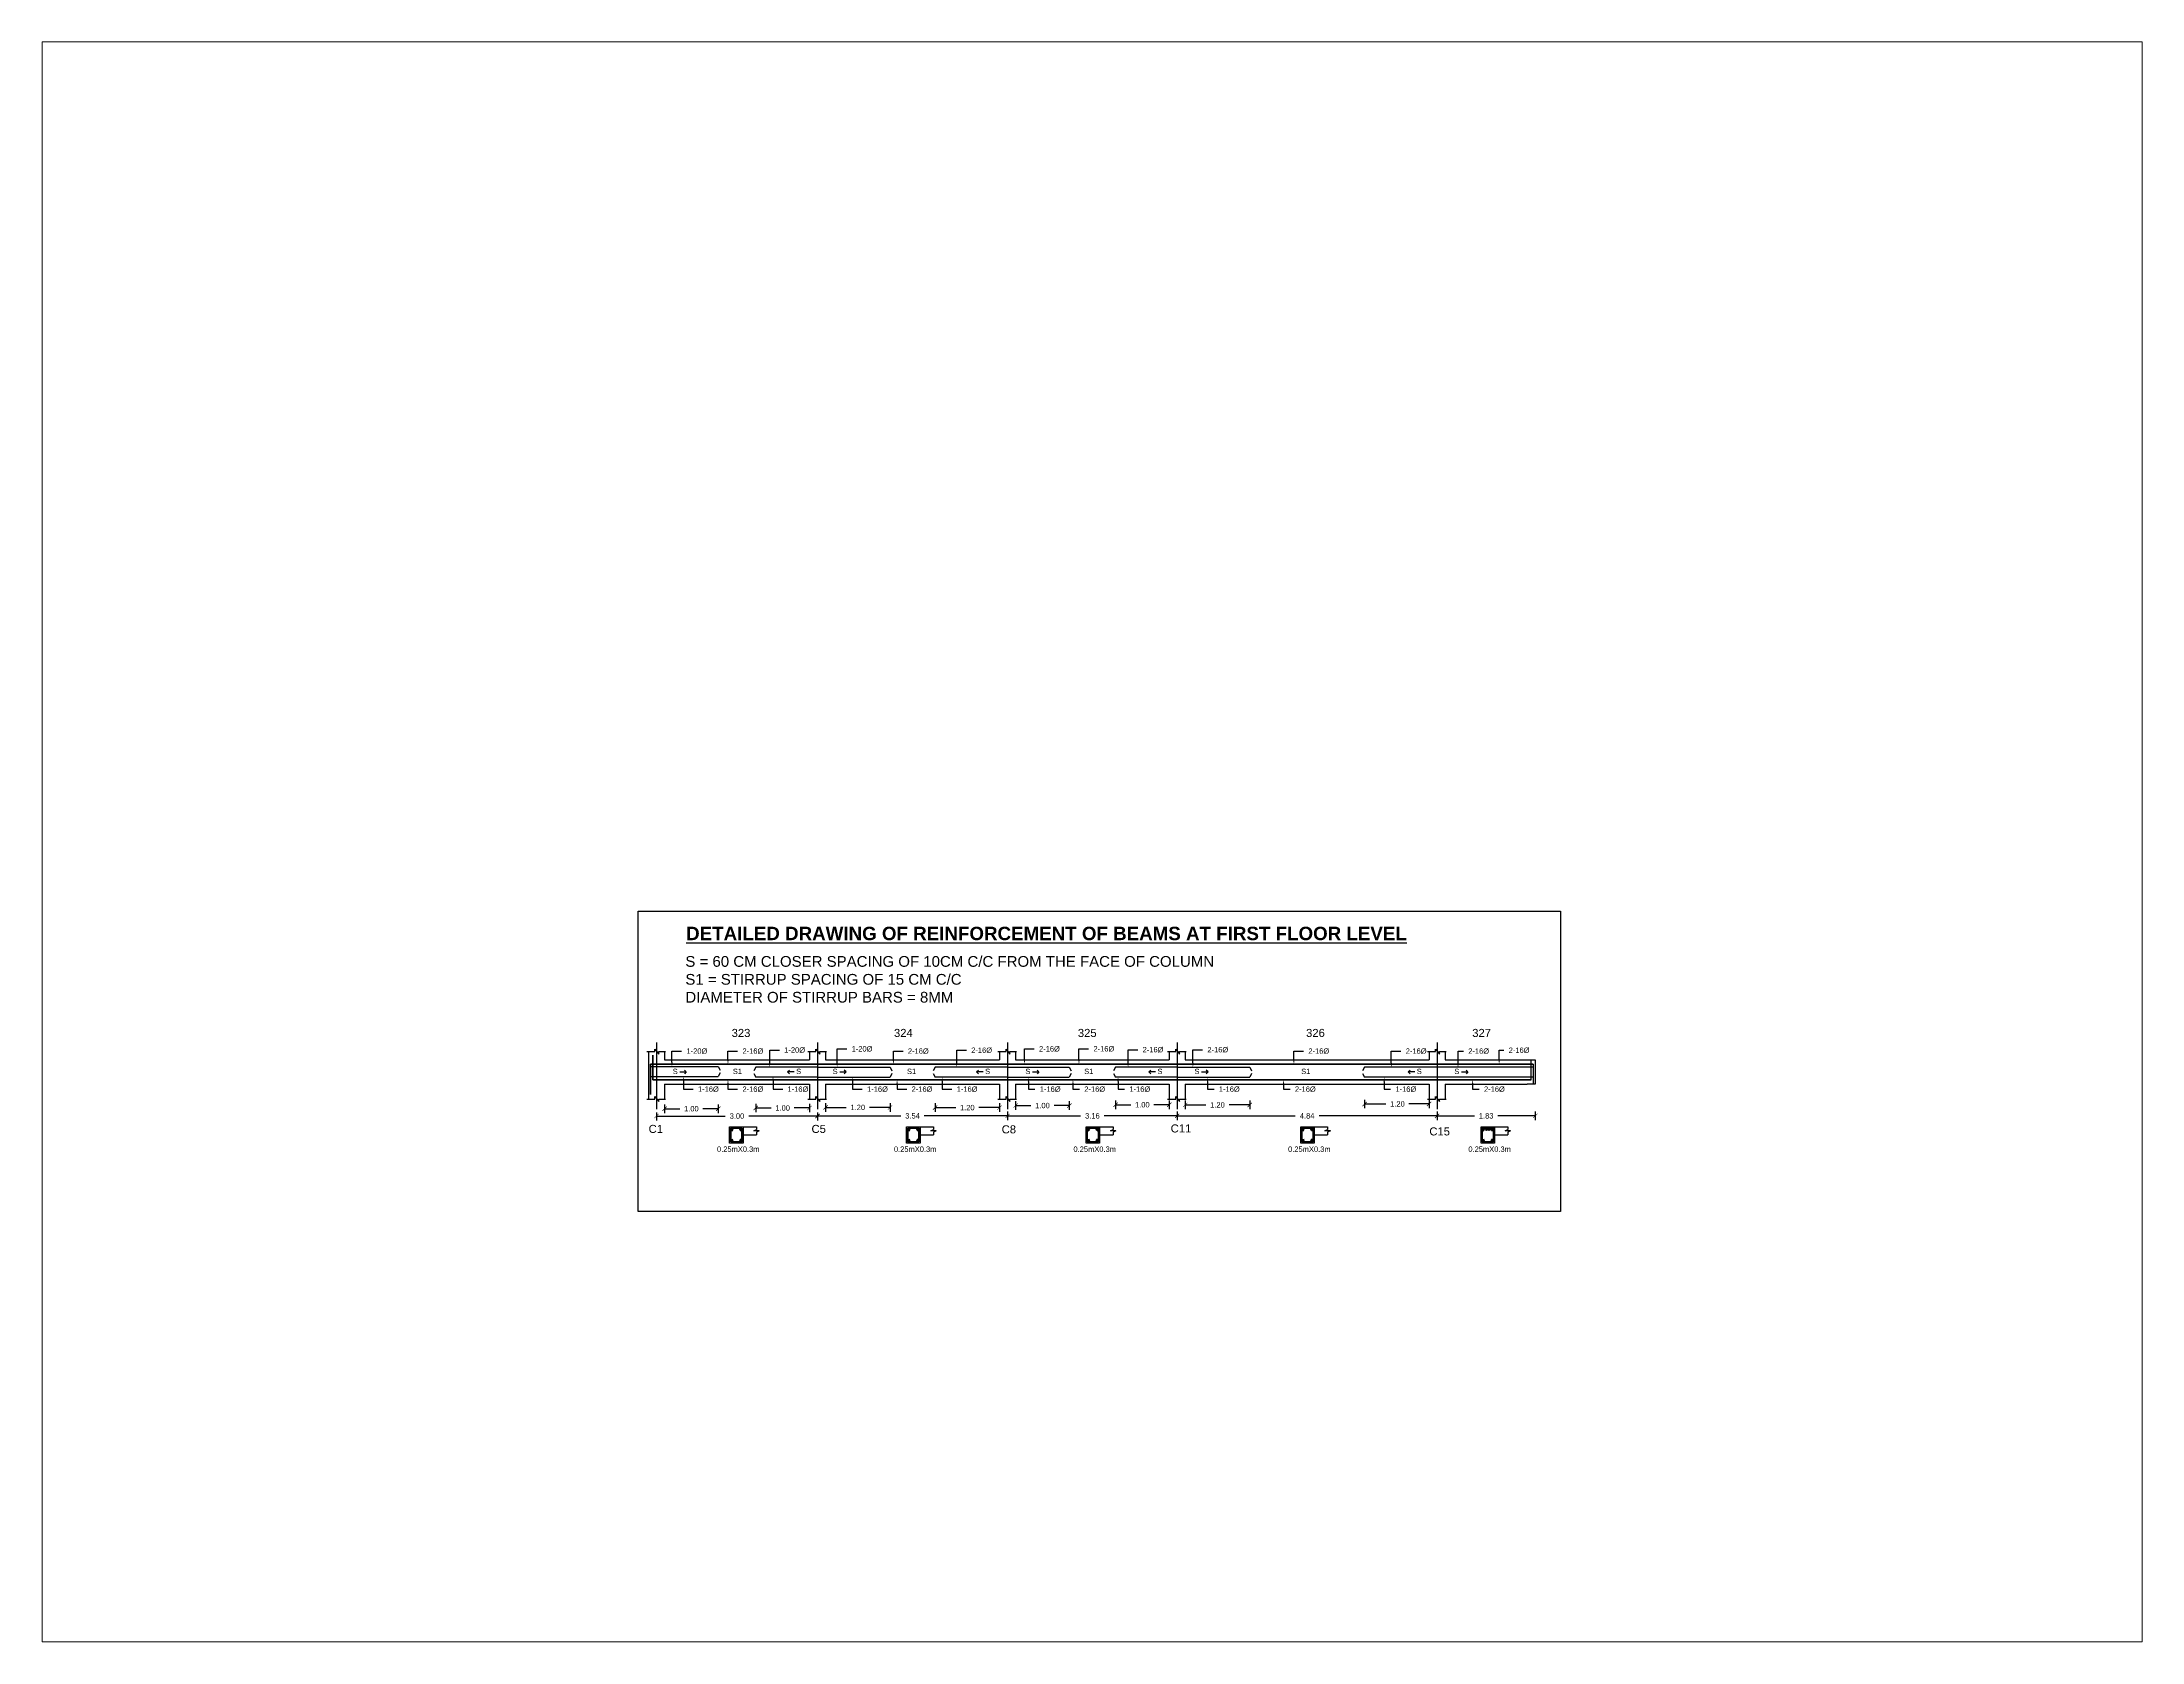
# Paper-space layout 'Layout1' of a CAD drawing. Header units: inches. Extents: x 1.05 to 9.45, y 0.8 to 7.2.
# The model-space entities are those that its viewports show. They can reach past a viewport. Long polylines and large blocks are cut down to what shows.
import ezdxf
from ezdxf import colors
from ezdxf.entities.mleader import LeaderData, LeaderLine
from ezdxf.math import Vec2, Vec3

# ---------------------------------------------------------------- set-up
doc = ezdxf.new("R2010")
doc.units = ezdxf.units.IN
doc.header["$MEASUREMENT"] = 0
doc.header["$PDMODE"] = 98
doc.linetypes.add('CENTERX2', pattern=[4, 2.5, -0.5, 0.5, -0.5])
doc.layers.add('bars', color=2, linetype='Continuous')
doc.layers.add('concrete cover', color=200, linetype='Continuous')
doc.styles.get("Standard").update_dxf_attribs({"font": 'arial.ttf'})
doc.dimstyles.get("Standard").update_dxf_attribs({"dimtxt": 0.18, "dimasz": 0.18, "dimexe": 0.18, "dimexo": 0.0625, "dimgap": 0.09, "dimtad": 0, "dimtih": 1, "dimtoh": 1, "dimdec": 4, "dimzin": 0, "dimdsep": 46, "dimtxsty": 'Standard', "dimcen": 0.09, "dimadec": 0, "dimazin": 0, "dimtfac": 1, "dimtdec": 4, "dimtofl": 0, "dimtmove": 0, "dimatfit": 3, "dimfxl": 1, "dimtolj": 1, "dimtzin": 0, "dimarcsym": 0})

# ---------------------------------------------------------------- blocks, each defined once
blk = doc.blocks.new('_ArchTick')
at = {"color": 0, "lineweight": 9, "const_width": 0.15}
blk.add_lwpolyline([(-0.5, -0.5), (0.5, 0.5)], dxfattribs=at)
blk = doc.blocks.new('*D27')
at = {"color": 0, "lineweight": -2, "transparency": 16777216}
for p, q in [((2.461, 8.666), (2.461, 8.523)), ((5.461, 8.666), (5.461, 8.523)), ((2.461, 8.603), (3.741, 8.603)), ((5.461, 8.603), (4.18, 8.603))]:
    blk.add_line(p, q, dxfattribs=at)
at = {"layer": 'Defpoints', "color": 0, "transparency": 16777216}
for p in [(2.461, 8.729), (5.461, 8.729), (5.461, 8.603)]:
    blk.add_point(p, dxfattribs=at)
at = {"color": 0, "lineweight": -2, "transparency": 16777216, "xscale": 0.08, "yscale": 0.08, "zscale": 0.08, "rotation": 180}
blk.add_blockref('_ArchTick', (2.461, 8.603), dxfattribs=at)
at = {"color": 0, "lineweight": -2, "transparency": 16777216, "xscale": 0.08, "yscale": 0.08, "zscale": 0.08}
blk.add_blockref('_ArchTick', (5.461, 8.603), dxfattribs=at)
at = {"color": 0, "transparency": 16777216, "insert": (3.961, 8.603), "char_height": 0.1, "attachment_point": 5}
blk.add_mtext('\\A1;3.00', dxfattribs=at)
blk = doc.blocks.new('*D28')
at = {"color": 0, "lineweight": -2, "transparency": 16777216}
for p, q in [((5.461, 8.666), (5.461, 8.526)), ((5.461, 8.606), (7.011, 8.606)), ((9.001, 8.606), (7.45, 8.606)), ((9.001, 8.666), (9.001, 8.526))]:
    blk.add_line(p, q, dxfattribs=at)
at = {"layer": 'Defpoints', "color": 0, "transparency": 16777216}
for p in [(5.461, 8.729), (5.461, 8.606), (9.001, 8.729)]:
    blk.add_point(p, dxfattribs=at)
at = {"color": 0, "lineweight": -2, "transparency": 16777216, "xscale": 0.08, "yscale": 0.08, "zscale": 0.08, "rotation": 180}
blk.add_blockref('_ArchTick', (5.461, 8.606), dxfattribs=at)
at = {"color": 0, "lineweight": -2, "transparency": 16777216, "xscale": 0.08, "yscale": 0.08, "zscale": 0.08}
blk.add_blockref('_ArchTick', (9.001, 8.606), dxfattribs=at)
at = {"color": 0, "transparency": 16777216, "insert": (7.231, 8.606), "char_height": 0.1, "attachment_point": 5}
blk.add_mtext('\\A1;3.54', dxfattribs=at)
blk = doc.blocks.new('*D29')
at = {"color": 0, "lineweight": -2, "transparency": 16777216}
for p, q in [((12.161, 8.666), (12.161, 8.526)), ((12.161, 8.606), (14.359, 8.606)), ((17.001, 8.606), (14.802, 8.606)), ((17.001, 8.666), (17.001, 8.526))]:
    blk.add_line(p, q, dxfattribs=at)
at = {"layer": 'Defpoints', "color": 0, "transparency": 16777216}
for p in [(12.161, 8.729), (17.001, 8.729), (17.001, 8.606)]:
    blk.add_point(p, dxfattribs=at)
at = {"color": 0, "lineweight": -2, "transparency": 16777216, "xscale": 0.08, "yscale": 0.08, "zscale": 0.08, "rotation": 180}
blk.add_blockref('_ArchTick', (12.161, 8.606), dxfattribs=at)
at = {"color": 0, "lineweight": -2, "transparency": 16777216, "xscale": 0.08, "yscale": 0.08, "zscale": 0.08}
blk.add_blockref('_ArchTick', (17.001, 8.606), dxfattribs=at)
at = {"color": 0, "transparency": 16777216, "insert": (14.581, 8.606), "char_height": 0.1, "attachment_point": 5}
blk.add_mtext('\\A1;4.84', dxfattribs=at)
blk = doc.blocks.new('*D30')
at = {"color": 0, "lineweight": -2, "transparency": 16777216}
for p, q in [((2.611, 8.819), (2.611, 8.659)), ((2.611, 8.739), (2.896, 8.739)), ((3.611, 8.739), (3.326, 8.739)), ((3.611, 8.819), (3.611, 8.659))]:
    blk.add_line(p, q, dxfattribs=at)
at = {"layer": 'Defpoints', "color": 0, "transparency": 16777216}
for p in [(3.611, 9.526), (2.611, 9.198), (3.611, 8.739)]:
    blk.add_point(p, dxfattribs=at)
at = {"color": 0, "lineweight": -2, "transparency": 16777216, "xscale": 0.08, "yscale": 0.08, "zscale": 0.08, "rotation": 180}
blk.add_blockref('_ArchTick', (2.611, 8.739), dxfattribs=at)
at = {"color": 0, "lineweight": -2, "transparency": 16777216, "xscale": 0.08, "yscale": 0.08, "zscale": 0.08}
blk.add_blockref('_ArchTick', (3.611, 8.739), dxfattribs=at)
at = {"color": 0, "transparency": 16777216, "insert": (3.111, 8.739), "char_height": 0.1, "attachment_point": 5}
blk.add_mtext('\\A1;1.00', dxfattribs=at)
blk = doc.blocks.new('*D31')
at = {"color": 0, "lineweight": -2, "transparency": 16777216}
for p, q in [((4.311, 8.833), (4.311, 8.673)), ((4.311, 8.753), (4.596, 8.753)), ((5.311, 8.753), (5.026, 8.753)), ((5.311, 8.833), (5.311, 8.673))]:
    blk.add_line(p, q, dxfattribs=at)
at = {"layer": 'Defpoints', "color": 0, "transparency": 16777216}
for p in [(4.311, 9.512), (5.311, 9.198), (5.311, 8.753)]:
    blk.add_point(p, dxfattribs=at)
at = {"color": 0, "lineweight": -2, "transparency": 16777216, "xscale": 0.08, "yscale": 0.08, "zscale": 0.08, "rotation": 180}
blk.add_blockref('_ArchTick', (4.311, 8.753), dxfattribs=at)
at = {"color": 0, "lineweight": -2, "transparency": 16777216, "xscale": 0.08, "yscale": 0.08, "zscale": 0.08}
blk.add_blockref('_ArchTick', (5.311, 8.753), dxfattribs=at)
at = {"color": 0, "transparency": 16777216, "insert": (4.811, 8.753), "char_height": 0.1, "attachment_point": 5}
blk.add_mtext('\\A1;1.00', dxfattribs=at)
blk = doc.blocks.new('*D32')
at = {"color": 0, "lineweight": -2, "transparency": 16777216}
for p, q in [((5.611, 8.843), (5.611, 8.683)), ((5.611, 8.763), (5.996, 8.763)), ((6.811, 8.763), (6.426, 8.763)), ((6.811, 8.843), (6.811, 8.683))]:
    blk.add_line(p, q, dxfattribs=at)
at = {"layer": 'Defpoints', "color": 0, "transparency": 16777216}
for p in [(6.811, 9.512), (5.611, 9.198), (6.811, 8.763)]:
    blk.add_point(p, dxfattribs=at)
at = {"color": 0, "lineweight": -2, "transparency": 16777216, "xscale": 0.08, "yscale": 0.08, "zscale": 0.08, "rotation": 180}
blk.add_blockref('_ArchTick', (5.611, 8.763), dxfattribs=at)
at = {"color": 0, "lineweight": -2, "transparency": 16777216, "xscale": 0.08, "yscale": 0.08, "zscale": 0.08}
blk.add_blockref('_ArchTick', (6.811, 8.763), dxfattribs=at)
at = {"color": 0, "transparency": 16777216, "insert": (6.211, 8.763), "char_height": 0.1, "attachment_point": 5}
blk.add_mtext('\\A1;1.20', dxfattribs=at)
blk = doc.blocks.new('*D33')
at = {"color": 0, "lineweight": -2, "transparency": 16777216}
for p, q in [((7.651, 8.84), (7.651, 8.68)), ((7.651, 8.76), (8.035, 8.76)), ((8.851, 8.76), (8.465, 8.76)), ((8.851, 8.84), (8.851, 8.68))]:
    blk.add_line(p, q, dxfattribs=at)
at = {"layer": 'Defpoints', "color": 0, "transparency": 16777216}
for p in [(7.651, 9.512), (8.851, 9.198), (8.851, 8.76)]:
    blk.add_point(p, dxfattribs=at)
at = {"color": 0, "lineweight": -2, "transparency": 16777216, "xscale": 0.08, "yscale": 0.08, "zscale": 0.08, "rotation": 180}
blk.add_blockref('_ArchTick', (7.651, 8.76), dxfattribs=at)
at = {"color": 0, "lineweight": -2, "transparency": 16777216, "xscale": 0.08, "yscale": 0.08, "zscale": 0.08}
blk.add_blockref('_ArchTick', (8.851, 8.76), dxfattribs=at)
at = {"color": 0, "transparency": 16777216, "insert": (8.25, 8.76), "char_height": 0.1, "attachment_point": 5}
blk.add_mtext('\\A1;1.20', dxfattribs=at)
blk = doc.blocks.new('*D34')
at = {"color": 0, "lineweight": -2, "transparency": 16777216}
for p, q in [((9.151, 8.878), (9.151, 8.718)), ((9.151, 8.798), (9.436, 8.798)), ((10.151, 8.798), (9.866, 8.798)), ((10.151, 8.878), (10.151, 8.718))]:
    blk.add_line(p, q, dxfattribs=at)
at = {"layer": 'Defpoints', "color": 0, "transparency": 16777216}
for p in [(10.151, 9.512), (9.151, 9.198), (10.151, 8.798)]:
    blk.add_point(p, dxfattribs=at)
at = {"color": 0, "lineweight": -2, "transparency": 16777216, "xscale": 0.08, "yscale": 0.08, "zscale": 0.08, "rotation": 180}
blk.add_blockref('_ArchTick', (9.151, 8.798), dxfattribs=at)
at = {"color": 0, "lineweight": -2, "transparency": 16777216, "xscale": 0.08, "yscale": 0.08, "zscale": 0.08}
blk.add_blockref('_ArchTick', (10.151, 8.798), dxfattribs=at)
at = {"color": 0, "transparency": 16777216, "insert": (9.651, 8.798), "char_height": 0.1, "attachment_point": 5}
blk.add_mtext('\\A1;1.00', dxfattribs=at)
blk = doc.blocks.new('*D35')
at = {"color": 0, "lineweight": -2, "transparency": 16777216}
for p, q in [((11.011, 8.893), (11.011, 8.733)), ((11.011, 8.813), (11.296, 8.813)), ((12.011, 8.813), (11.726, 8.813)), ((12.011, 8.893), (12.011, 8.733))]:
    blk.add_line(p, q, dxfattribs=at)
at = {"layer": 'Defpoints', "color": 0, "transparency": 16777216}
for p in [(11.011, 9.512), (12.011, 9.198), (12.011, 8.813)]:
    blk.add_point(p, dxfattribs=at)
at = {"color": 0, "lineweight": -2, "transparency": 16777216, "xscale": 0.08, "yscale": 0.08, "zscale": 0.08, "rotation": 180}
blk.add_blockref('_ArchTick', (11.011, 8.813), dxfattribs=at)
at = {"color": 0, "lineweight": -2, "transparency": 16777216, "xscale": 0.08, "yscale": 0.08, "zscale": 0.08}
blk.add_blockref('_ArchTick', (12.011, 8.813), dxfattribs=at)
at = {"color": 0, "transparency": 16777216, "insert": (11.511, 8.813), "char_height": 0.1, "attachment_point": 5}
blk.add_mtext('\\A1;1.00', dxfattribs=at)
blk = doc.blocks.new('*D36')
at = {"color": 0, "lineweight": -2, "transparency": 16777216}
for p, q in [((12.311, 8.89), (12.311, 8.73)), ((12.311, 8.81), (12.696, 8.81)), ((13.511, 8.81), (13.126, 8.81)), ((13.511, 8.89), (13.511, 8.73))]:
    blk.add_line(p, q, dxfattribs=at)
at = {"layer": 'Defpoints', "color": 0, "transparency": 16777216}
for p in [(13.511, 9.512), (12.311, 9.198), (13.511, 8.81)]:
    blk.add_point(p, dxfattribs=at)
at = {"color": 0, "lineweight": -2, "transparency": 16777216, "xscale": 0.08, "yscale": 0.08, "zscale": 0.08, "rotation": 180}
blk.add_blockref('_ArchTick', (12.311, 8.81), dxfattribs=at)
at = {"color": 0, "lineweight": -2, "transparency": 16777216, "xscale": 0.08, "yscale": 0.08, "zscale": 0.08}
blk.add_blockref('_ArchTick', (13.511, 8.81), dxfattribs=at)
at = {"color": 0, "transparency": 16777216, "insert": (12.911, 8.81), "char_height": 0.1, "attachment_point": 5}
blk.add_mtext('\\A1;1.20', dxfattribs=at)
blk = doc.blocks.new('*D37')
at = {"color": 0, "lineweight": -2, "transparency": 16777216}
for p, q in [((15.651, 8.908), (15.651, 8.748)), ((15.651, 8.828), (16.048, 8.828)), ((16.851, 8.828), (16.478, 8.828)), ((16.851, 8.908), (16.851, 8.748))]:
    blk.add_line(p, q, dxfattribs=at)
at = {"layer": 'Defpoints', "color": 0, "transparency": 16777216}
for p in [(15.651, 9.512), (16.851, 9.198), (16.851, 8.828)]:
    blk.add_point(p, dxfattribs=at)
at = {"color": 0, "lineweight": -2, "transparency": 16777216, "xscale": 0.08, "yscale": 0.08, "zscale": 0.08, "rotation": 180}
blk.add_blockref('_ArchTick', (15.651, 8.828), dxfattribs=at)
at = {"color": 0, "lineweight": -2, "transparency": 16777216, "xscale": 0.08, "yscale": 0.08, "zscale": 0.08}
blk.add_blockref('_ArchTick', (16.851, 8.828), dxfattribs=at)
at = {"color": 0, "transparency": 16777216, "insert": (16.263, 8.828), "char_height": 0.1, "attachment_point": 5}
blk.add_mtext('\\A1;1.20', dxfattribs=at)
blk = doc.blocks.new('*D38')
at = {"color": 0, "lineweight": -2, "transparency": 16777216}
for p, q in [((9.001, 8.686), (9.001, 8.526)), ((9.001, 8.606), (10.361, 8.606)), ((12.161, 8.606), (10.8, 8.606)), ((12.161, 8.686), (12.161, 8.526))]:
    blk.add_line(p, q, dxfattribs=at)
at = {"layer": 'Defpoints', "color": 0, "transparency": 16777216}
for p in [(9.001, 8.929), (12.161, 8.929), (12.161, 8.606)]:
    blk.add_point(p, dxfattribs=at)
at = {"color": 0, "lineweight": -2, "transparency": 16777216, "xscale": 0.08, "yscale": 0.08, "zscale": 0.08, "rotation": 180}
blk.add_blockref('_ArchTick', (9.001, 8.606), dxfattribs=at)
at = {"color": 0, "lineweight": -2, "transparency": 16777216, "xscale": 0.08, "yscale": 0.08, "zscale": 0.08}
blk.add_blockref('_ArchTick', (12.161, 8.606), dxfattribs=at)
at = {"color": 0, "transparency": 16777216, "insert": (10.581, 8.606), "char_height": 0.1, "attachment_point": 5}
blk.add_mtext('\\A1;3.16', dxfattribs=at)
blk = doc.blocks.new('rebar')
blk.add_hatch(color=2).paths.add_polyline_path([(-52.778, 97.879, 1), (-52.738, 97.879, 1)])
at = {"layer": 'bars', "lineweight": 40, "ltscale": 0.1}
blk.add_circle((-52.758, 97.879), 0.02, dxfattribs=at)
blk = doc.blocks.new('*D93')
at = {"color": 0, "lineweight": -2, "transparency": 16777216}
for p, q in [((17.001, 8.686), (17.001, 8.526)), ((17.001, 8.606), (17.7, 8.606)), ((18.831, 8.606), (18.131, 8.606)), ((18.831, 8.686), (18.831, 8.526))]:
    blk.add_line(p, q, dxfattribs=at)
at = {"layer": 'Defpoints', "color": 0, "transparency": 16777216}
for p in [(17.001, 9.278), (18.831, 9.198), (18.831, 8.606)]:
    blk.add_point(p, dxfattribs=at)
at = {"color": 0, "lineweight": -2, "transparency": 16777216, "xscale": 0.08, "yscale": 0.08, "zscale": 0.08, "rotation": 180}
blk.add_blockref('_ArchTick', (17.001, 8.606), dxfattribs=at)
at = {"color": 0, "lineweight": -2, "transparency": 16777216, "xscale": 0.08, "yscale": 0.08, "zscale": 0.08}
blk.add_blockref('_ArchTick', (18.831, 8.606), dxfattribs=at)
at = {"color": 0, "transparency": 16777216, "insert": (17.916, 8.606), "char_height": 0.1, "attachment_point": 5}
blk.add_mtext('\\A1;1.83', dxfattribs=at)

msp = doc.modelspace()

# ---------------------------------------------------------------- linework, layer by layer
at = {"color": 2}
for p, q in [((2.352, 9.526), (3.611, 9.526)), ((3.611, 9.526), (3.647, 9.457)), ((3.647, 9.409), (3.611, 9.34)), ((4.311, 9.512), (4.274, 9.444)), ((4.274, 9.395), (4.311, 9.327)), ((5.461, 9.512), (4.311, 9.512)), ((5.461, 9.512), (6.811, 9.512)), ((6.811, 9.512), (6.847, 9.444)), ((6.847, 9.395), (6.811, 9.327)), ((7.651, 9.512), (7.614, 9.444)), ((7.614, 9.395), (7.651, 9.327)), ((9.001, 9.512), (7.651, 9.512)), ((9.001, 9.512), (10.151, 9.512)), ((10.151, 9.512), (10.187, 9.444)), ((10.187, 9.395), (10.151, 9.327)), ((11.011, 9.512), (10.974, 9.444)), ((10.974, 9.395), (11.011, 9.327)), ((12.161, 9.512), (11.011, 9.512)), ((12.161, 9.512), (13.511, 9.512)), ((13.511, 9.512), (13.547, 9.444)), ((13.547, 9.395), (13.511, 9.327)), ((15.651, 9.512), (15.614, 9.444)), ((15.614, 9.395), (15.651, 9.327)), ((17.001, 9.512), (15.651, 9.512)), ((18.792, 9.512), (17.001, 9.512)), ((18.756, 9.278), (18.756, 9.648)), ((18.792, 9.568), (18.792, 9.198)), ((2.352, 9.34), (3.611, 9.34)), ((5.461, 9.327), (4.311, 9.327)), ((5.461, 9.327), (6.811, 9.327)), ((9.001, 9.327), (7.651, 9.327)), ((9.001, 9.327), (10.151, 9.327)), ((12.161, 9.327), (11.011, 9.327)), ((12.161, 9.327), (13.511, 9.327)), ((17.001, 9.327), (15.651, 9.327)), ((18.792, 9.327), (17.001, 9.327))]:
    msp.add_line(p, q, dxfattribs=at)
at = {"color": 6}
for p, q in [((2.611, 9.648), (3.461, 9.648)), ((3.461, 9.648), (5.311, 9.648)), ((5.611, 9.648), (8.851, 9.648)), ((9.151, 9.648), (11.051, 9.648)), ((10.911, 9.648), (12.011, 9.648)), ((12.311, 9.648), (13.411, 9.648)), ((13.411, 9.648), (16.851, 9.648)), ((17.151, 9.648), (18.681, 9.648)), ((2.611, 9.198), (3.461, 9.198)), ((3.461, 9.198), (5.311, 9.198)), ((5.611, 9.198), (8.851, 9.198)), ((9.151, 9.198), (11.051, 9.198)), ((10.911, 9.198), (12.011, 9.198)), ((12.311, 9.198), (13.411, 9.198)), ((13.411, 9.198), (16.851, 9.198)), ((17.151, 9.198), (18.681, 9.198))]:
    msp.add_line(p, q, dxfattribs=at)
for p, q in [((2.895, 9.424), (3.016, 9.424)), ((3.016, 9.424), (2.981, 9.459)), ((3.016, 9.424), (2.981, 9.389)), ((4.903, 9.424), (4.938, 9.459)), ((5.024, 9.424), (4.903, 9.424)), ((4.903, 9.424), (4.938, 9.389)), ((5.874, 9.424), (5.996, 9.424)), ((5.996, 9.424), (5.96, 9.459)), ((5.996, 9.424), (5.96, 9.389)), ((8.422, 9.424), (8.458, 9.459)), ((8.544, 9.424), (8.422, 9.424)), ((8.422, 9.424), (8.458, 9.389)), ((9.465, 9.424), (9.586, 9.424)), ((9.586, 9.424), (9.551, 9.459)), ((9.586, 9.424), (9.551, 9.389)), ((11.633, 9.424), (11.668, 9.459)), ((11.754, 9.424), (11.633, 9.424)), ((11.633, 9.424), (11.668, 9.389)), ((12.614, 9.424), (12.736, 9.424)), ((12.736, 9.424), (12.7, 9.459)), ((12.736, 9.424), (12.7, 9.389)), ((16.462, 9.424), (16.498, 9.459)), ((16.584, 9.424), (16.462, 9.424)), ((16.462, 9.424), (16.498, 9.389)), ((17.454, 9.424), (17.576, 9.424)), ((17.576, 9.424), (17.54, 9.459)), ((17.576, 9.424), (17.54, 9.389)), ((4.074, 8.4), (4.324, 8.4)), ((4.074, 8.25), (4.324, 8.25)), ((4.274, 8.325), (4.324, 8.35)), ((4.374, 8.325), (4.274, 8.325)), ((4.324, 8.4), (4.324, 8.35)), ((4.374, 8.325), (4.324, 8.3)), ((4.324, 8.3), (4.324, 8.25)), ((7.37, 8.4), (7.62, 8.4)), ((7.37, 8.25), (7.62, 8.25)), ((7.57, 8.325), (7.62, 8.35)), ((7.67, 8.325), (7.57, 8.325)), ((7.62, 8.4), (7.62, 8.35)), ((7.67, 8.325), (7.62, 8.3)), ((7.62, 8.3), (7.62, 8.25)), ((10.715, 8.4), (10.965, 8.4)), ((10.715, 8.25), (10.965, 8.25)), ((10.915, 8.325), (10.965, 8.35)), ((11.015, 8.325), (10.915, 8.325)), ((10.965, 8.4), (10.965, 8.35)), ((11.015, 8.325), (10.965, 8.3)), ((10.965, 8.3), (10.965, 8.25)), ((14.713, 8.4), (14.963, 8.4)), ((14.713, 8.25), (14.963, 8.25)), ((14.913, 8.325), (14.963, 8.35)), ((15.013, 8.325), (14.913, 8.325)), ((14.963, 8.4), (14.963, 8.35)), ((15.013, 8.325), (14.963, 8.3)), ((14.963, 8.3), (14.963, 8.25)), ((18.071, 8.4), (18.321, 8.4)), ((18.071, 8.25), (18.321, 8.25)), ((18.271, 8.325), (18.321, 8.35)), ((18.371, 8.325), (18.271, 8.325)), ((18.321, 8.4), (18.321, 8.35)), ((18.371, 8.325), (18.321, 8.3)), ((18.321, 8.3), (18.321, 8.25))]:
    msp.add_line(p, q)
msp.add_lwpolyline([(2.122, 12.421), (19.302, 12.421), (19.302, 6.828), (2.122, 6.828)], close=True)
at = {"layer": 'bars', "lineweight": 40, "ltscale": 0.1}
for p, q in [((2.352, 9.568), (3.461, 9.568)), ((2.461, 9.568), (2.352, 9.568)), ((2.352, 9.568), (2.352, 9.002)), ((2.394, 9.278), (2.394, 9.734)), ((3.461, 9.568), (5.461, 9.568)), ((5.461, 9.568), (11.051, 9.568)), ((5.901, 9.568), (8.851, 9.568)), ((10.911, 9.568), (14.711, 9.568)), ((14.011, 9.568), (17.001, 9.568)), ((17.001, 9.568), (18.792, 9.568)), ((2.394, 9.278), (3.461, 9.278)), ((2.461, 9.278), (2.394, 9.278)), ((3.461, 9.278), (5.461, 9.278)), ((5.461, 9.278), (11.051, 9.278)), ((5.901, 9.278), (8.851, 9.278)), ((10.911, 9.278), (14.711, 9.278)), ((14.011, 9.278), (17.001, 9.278)), ((17.001, 9.278), (18.756, 9.278)), ((3.844, 8.12), (3.844, 8.38)), ((3.844, 8.38), (4.054, 8.38)), ((3.858, 8.341), (3.882, 8.329)), ((3.876, 8.377), (3.896, 8.365)), ((4.023, 8.377), (4, 8.36)), ((4.048, 8.346), (4.022, 8.325)), ((4.054, 8.38), (4.054, 8.12)), ((7.14, 8.12), (7.14, 8.38)), ((7.14, 8.38), (7.35, 8.38)), ((7.154, 8.341), (7.178, 8.329)), ((7.172, 8.377), (7.192, 8.365)), ((7.319, 8.377), (7.296, 8.36)), ((7.344, 8.346), (7.318, 8.325)), ((7.35, 8.38), (7.35, 8.12)), ((10.485, 8.12), (10.485, 8.38)), ((10.485, 8.38), (10.695, 8.38)), ((10.498, 8.341), (10.522, 8.329)), ((10.516, 8.377), (10.536, 8.365)), ((10.663, 8.377), (10.641, 8.36)), ((10.688, 8.346), (10.662, 8.325)), ((10.695, 8.38), (10.695, 8.12)), ((14.483, 8.12), (14.483, 8.38)), ((14.483, 8.38), (14.693, 8.38)), ((14.496, 8.341), (14.52, 8.329)), ((14.514, 8.377), (14.534, 8.365)), ((14.661, 8.377), (14.639, 8.36)), ((14.686, 8.346), (14.66, 8.325)), ((14.693, 8.38), (14.693, 8.12)), ((17.841, 8.12), (17.841, 8.38)), ((17.841, 8.38), (18.051, 8.38)), ((17.854, 8.341), (17.878, 8.329)), ((17.872, 8.377), (17.892, 8.365)), ((18.019, 8.377), (17.996, 8.36)), ((18.044, 8.346), (18.018, 8.325)), ((18.051, 8.38), (18.051, 8.12)), ((4.054, 8.12), (3.844, 8.12)), ((3.857, 8.159), (3.885, 8.169)), ((3.872, 8.122), (3.898, 8.132)), ((4.026, 8.122), (4.004, 8.134)), ((4.048, 8.155), (4.018, 8.172)), ((7.35, 8.12), (7.14, 8.12)), ((7.153, 8.159), (7.181, 8.169)), ((7.167, 8.122), (7.194, 8.132)), ((7.322, 8.122), (7.3, 8.134)), ((7.343, 8.155), (7.314, 8.172)), ((10.695, 8.12), (10.485, 8.12)), ((10.497, 8.159), (10.525, 8.169)), ((10.512, 8.122), (10.538, 8.132)), ((10.666, 8.122), (10.644, 8.134)), ((10.688, 8.155), (10.659, 8.172)), ((14.693, 8.12), (14.483, 8.12)), ((14.495, 8.159), (14.523, 8.169)), ((14.51, 8.122), (14.536, 8.132)), ((14.664, 8.122), (14.642, 8.134)), ((14.686, 8.155), (14.657, 8.172)), ((18.051, 8.12), (17.841, 8.12)), ((17.853, 8.159), (17.881, 8.169)), ((17.868, 8.122), (17.894, 8.132)), ((18.022, 8.122), (18, 8.134)), ((18.044, 8.155), (18.014, 8.172))]:
    msp.add_line(p, q, dxfattribs=at)
at = {"layer": 'concrete cover', "color": 6, "ltscale": 0.1}
for p, q in [((2.281, 9.803), (2.432, 9.803)), ((2.311, 9.803), (2.311, 8.92)), ((2.432, 9.803), (2.432, 9.848)), ((2.432, 9.848), (2.505, 9.756)), ((2.505, 9.756), (2.505, 9.803)), ((2.505, 9.803), (2.628, 9.803)), ((2.611, 9.803), (2.611, 9.648)), ((5.281, 9.803), (5.432, 9.803)), ((5.311, 9.803), (5.311, 9.648)), ((5.432, 9.803), (5.432, 9.848)), ((5.432, 9.848), (5.505, 9.756)), ((5.505, 9.756), (5.505, 9.803)), ((5.505, 9.803), (5.628, 9.803)), ((5.611, 9.803), (5.611, 9.648)), ((8.821, 9.803), (8.972, 9.803)), ((8.851, 9.803), (8.851, 9.648)), ((8.972, 9.803), (8.972, 9.848)), ((8.972, 9.848), (9.045, 9.756)), ((9.045, 9.756), (9.045, 9.803)), ((9.045, 9.803), (9.168, 9.803)), ((9.151, 9.803), (9.151, 9.648)), ((11.981, 9.803), (12.132, 9.803)), ((12.011, 9.803), (12.011, 9.648)), ((12.132, 9.803), (12.132, 9.848)), ((12.132, 9.848), (12.205, 9.756)), ((12.205, 9.756), (12.205, 9.803)), ((12.205, 9.803), (12.328, 9.803)), ((12.311, 9.803), (12.311, 9.648)), ((16.821, 9.803), (16.972, 9.803)), ((16.851, 9.803), (16.851, 9.648)), ((16.972, 9.803), (16.972, 9.848)), ((16.972, 9.848), (17.001, 9.812)), ((16.972, 9.848), (17.045, 9.756)), ((17.045, 9.756), (17.045, 9.803)), ((17.045, 9.803), (17.168, 9.803)), ((17.151, 9.803), (17.151, 9.648)), ((18.681, 9.648), (18.831, 9.648)), ((18.831, 9.648), (18.831, 9.198)), ((2.611, 9.198), (2.611, 8.92)), ((5.311, 9.198), (5.311, 8.92)), ((5.611, 9.198), (5.611, 8.92)), ((8.851, 9.198), (8.851, 8.92)), ((9.151, 9.198), (9.151, 8.92)), ((12.011, 9.198), (12.011, 8.92)), ((12.311, 9.198), (12.311, 8.92)), ((16.851, 9.198), (16.851, 8.92)), ((17.151, 9.198), (17.151, 8.92)), ((18.831, 9.198), (18.681, 9.198)), ((2.281, 8.92), (2.432, 8.92)), ((2.432, 8.92), (2.432, 8.965)), ((2.432, 8.965), (2.505, 8.873)), ((2.505, 8.873), (2.505, 8.92)), ((2.505, 8.92), (2.628, 8.92)), ((5.281, 8.92), (5.432, 8.92)), ((5.432, 8.92), (5.432, 8.965)), ((5.432, 8.965), (5.505, 8.873)), ((5.505, 8.873), (5.505, 8.92)), ((5.505, 8.92), (5.628, 8.92)), ((8.821, 8.92), (8.972, 8.92)), ((8.972, 8.92), (8.972, 8.965)), ((8.972, 8.965), (9.045, 8.873)), ((9.045, 8.873), (9.045, 8.92)), ((9.045, 8.92), (9.168, 8.92)), ((11.981, 8.92), (12.132, 8.92)), ((12.132, 8.92), (12.132, 8.965)), ((12.132, 8.965), (12.205, 8.873)), ((12.205, 8.873), (12.205, 8.92)), ((12.205, 8.92), (12.328, 8.92)), ((16.821, 8.92), (16.972, 8.92)), ((16.972, 8.92), (16.972, 8.965)), ((16.972, 8.965), (17.001, 8.929)), ((16.972, 8.965), (17.045, 8.873)), ((17.045, 8.873), (17.045, 8.92)), ((17.045, 8.92), (17.168, 8.92))]:
    msp.add_line(p, q, dxfattribs=at)
at = {"layer": 'concrete cover', "color": 6, "linetype": 'CENTERX2', "ltscale": 0.08}
for p, q in [((2.461, 9.976), (2.461, 8.729)), ((5.461, 9.976), (5.461, 8.729)), ((9.001, 9.976), (9.001, 8.729)), ((12.161, 9.976), (12.161, 8.729)), ((17.001, 9.976), (17.001, 8.729))]:
    msp.add_line(p, q, dxfattribs=at)
at = {"layer": 'concrete cover', "ltscale": 0.1}
for p, q in [((3.824, 8.1), (3.824, 8.4)), ((3.824, 8.4), (4.074, 8.4)), ((4.074, 8.4), (4.074, 8.1)), ((7.12, 8.1), (7.12, 8.4)), ((7.12, 8.4), (7.37, 8.4)), ((7.37, 8.4), (7.37, 8.1)), ((10.465, 8.1), (10.465, 8.4)), ((10.465, 8.4), (10.715, 8.4)), ((10.715, 8.4), (10.715, 8.1)), ((14.463, 8.1), (14.463, 8.4)), ((14.463, 8.4), (14.713, 8.4)), ((14.713, 8.4), (14.713, 8.1)), ((17.821, 8.1), (17.821, 8.4)), ((17.821, 8.4), (18.071, 8.4)), ((18.071, 8.4), (18.071, 8.1)), ((4.074, 8.1), (3.824, 8.1)), ((7.37, 8.1), (7.12, 8.1)), ((10.715, 8.1), (10.465, 8.1)), ((14.713, 8.1), (14.463, 8.1)), ((18.071, 8.1), (17.821, 8.1))]:
    msp.add_line(p, q, dxfattribs=at)

# ---------------------------------------------------------------- block references
at = {"rotation": 90}
for p in [(101.743, 61.118), (101.913, 61.118), (105.039, 61.118), (105.209, 61.118), (108.383, 61.118), (108.553, 61.118), (112.381, 61.118), (112.551, 61.118), (115.739, 61.118), (115.801, 61.118), (115.852, 61.118), (115.909, 61.118), (101.743, 60.898), (101.913, 60.898), (105.039, 60.898), (105.209, 60.898), (108.383, 60.898), (108.553, 60.898), (112.381, 60.898), (112.551, 60.898), (115.739, 60.898), (115.909, 60.898)]:
    msp.add_blockref('rebar', p, dxfattribs=at)

# ---------------------------------------------------------------- texts
for s, width, insert, char_height, attachment_point in [('{\\fArial|b1|i0|c0|p34;\\LDETAILED DRAWING OF REINFORCEMENT OF BEAMS AT FIRST FLOOR LEVEL}', 20.52888, (3.013, 12.129), 0.25, 1), ('S = 60 CM CLOSER SPACING OF 10CM C/C FROM THE FACE OF COLUMN\\PS1 = STIRRUP SPACING OF 15 CM C/C\\PDIAMETER OF STIRRUP BARS = 8MM', 13.41466, (2.999, 11.583), 0.2, 1), ('323', 1.00867, (3.861, 10.226), 0.15, 1), ('324', 1.00867, (6.885, 10.226), 0.15, 1), ('325', 1.00867, (10.31, 10.226), 0.15, 1), ('326', 1.00867, (14.561, 10.226), 0.15, 1), ('327', 1.00867, (17.656, 10.226), 0.15, 1), ('S', 1.00867, (2.763, 9.485), 0.1, 1), ('S1', 1.00867, (3.884, 9.485), 0.1, 1), ('S', 1.00867, (5.156, 9.485), 0.1, 3), ('S', 1.00867, (5.742, 9.485), 0.1, 1), ('S1', 1.00867, (7.127, 9.485), 0.1, 1), ('S', 1.00867, (8.676, 9.485), 0.1, 3), ('S', 1.00867, (9.333, 9.485), 0.1, 1), ('S1', 1.00867, (10.428, 9.485), 0.1, 1), ('S', 1.00867, (11.886, 9.485), 0.1, 3), ('S', 1.00867, (12.482, 9.485), 0.1, 1), ('S1', 1.00867, (14.47, 9.485), 0.1, 1), ('S', 1.00867, (16.716, 9.485), 0.1, 3), ('S', 1.00867, (17.322, 9.485), 0.1, 1), ('C1', 1.00867, (2.315, 8.438), 0.15, 1), ('C5', 1.00867, (5.349, 8.438), 0.15, 1), ('C8', 1.00867, (8.891, 8.43), 0.15, 1), ('C11', 1.00867, (12.039, 8.447), 0.15, 1), ('C15', 1.00867, (16.857, 8.392), 0.15, 1), ('0.25mX0.3m', 1.00867, (3.588, 8.036), 0.1, 1), ('0.25mX0.3m', 1.00867, (6.884, 8.036), 0.1, 1), ('0.25mX0.3m', 1.00867, (10.228, 8.036), 0.1, 1), ('0.25mX0.3m', 1.00867, (14.226, 8.036), 0.1, 1), ('0.25mX0.3m', 1.00867, (17.584, 8.036), 0.1, 1)]:
    msp.add_mtext_dynamic_manual_height_columns(s, width=width, gutter_width=1, heights=[0], dxfattribs=dict(insert=insert, char_height=char_height, attachment_point=attachment_point))

# ---------------------------------------------------------------- dimensions: what is measured, and where the dimension line sits
for base, p1, p2, override, picture, middle in [((3.611, 8.739), (2.611, 9.198), (3.611, 9.526), {"dimtxt": 0.1, "dimasz": 0.08, "dimexe": 0.08, "dimdec": 2, "dimblk": 'ArchTick', "dimtdec": 2, "dimfxl": 0.08, "dimfxlon": 1}, '*D30', (3.111, 8.739)), ((5.311, 8.753), (4.311, 9.512), (5.311, 9.198), {"dimtxt": 0.1, "dimasz": 0.08, "dimexe": 0.08, "dimdec": 2, "dimblk": 'ArchTick', "dimtdec": 2, "dimfxl": 0.08, "dimfxlon": 1}, '*D31', (4.811, 8.753)), ((6.811, 8.763), (5.611, 9.198), (6.811, 9.512), {"dimtxt": 0.1, "dimasz": 0.08, "dimexe": 0.08, "dimdec": 2, "dimblk": 'ArchTick', "dimtdec": 2, "dimfxl": 0.08, "dimfxlon": 1}, '*D32', (6.211, 8.763)), ((10.151, 8.798), (9.151, 9.198), (10.151, 9.512), {"dimtxt": 0.1, "dimasz": 0.08, "dimexe": 0.08, "dimdec": 2, "dimblk": 'ArchTick', "dimtdec": 2, "dimfxl": 0.08, "dimfxlon": 1}, '*D34', (9.651, 8.798)), ((18.831, 8.606), (17.001, 9.278), (18.831, 9.198), {"dimtxt": 0.1, "dimasz": 0.08, "dimexe": 0.08, "dimdec": 2, "dimblk1": 'ArchTick', "dimblk2": 'ArchTick', "dimsah": 1, "dimfxl": 0.08, "dimfxlon": 1}, '*D93', (17.916, 8.606)), ((5.461, 8.603), (2.461, 8.729), (5.461, 8.729), {"dimtxt": 0.1, "dimasz": 0.08, "dimexe": 0.08, "dimdec": 2, "dimblk1": 'ArchTick', "dimblk2": 'ArchTick', "dimsah": 1, "dimfxl": 0.08, "dimfxlon": 1}, '*D27', (3.961, 8.603)), ((5.461, 8.606), (9.001, 8.729), (5.461, 8.729), {"dimtxt": 0.1, "dimasz": 0.08, "dimexe": 0.08, "dimdec": 2, "dimblk1": 'ArchTick', "dimblk2": 'ArchTick', "dimsah": 1, "dimfxl": 0.08, "dimfxlon": 1}, '*D28', (7.231, 8.606)), ((12.161, 8.606), (9.001, 8.929), (12.161, 8.929), {"dimtxt": 0.1, "dimasz": 0.08, "dimexe": 0.08, "dimdec": 2, "dimblk1": 'ArchTick', "dimblk2": 'ArchTick', "dimsah": 1, "dimfxl": 0.08, "dimfxlon": 1}, '*D38', (10.581, 8.606)), ((17.001, 8.606), (12.161, 8.729), (17.001, 8.729), {"dimtxt": 0.1, "dimasz": 0.08, "dimexe": 0.08, "dimdec": 2, "dimblk1": 'ArchTick', "dimblk2": 'ArchTick', "dimsah": 1, "dimfxl": 0.08, "dimfxlon": 1}, '*D29', (14.581, 8.606))]:
    dim = msp.add_linear_dim(base=base, p1=p1, p2=p2, dimstyle='Standard', override=override)
    dim.commit()
    dim.dimension.update_dxf_attribs({"geometry": picture, "text_midpoint": middle})
for base, p1, p2, picture, middle in [((8.851, 8.76), (7.651, 9.512), (8.851, 9.198), '*D33', (8.25, 8.76)), ((12.011, 8.813), (11.011, 9.512), (12.011, 9.198), '*D35', (11.511, 8.813)), ((13.511, 8.81), (12.311, 9.198), (13.511, 9.512), '*D36', (12.911, 8.81)), ((16.851, 8.828), (15.651, 9.512), (16.851, 9.198), '*D37', (16.263, 8.828))]:
    dim = msp.add_linear_dim(base=base, p1=p1, p2=p2, dimstyle='Standard', override={"dimtxt": 0.1, "dimasz": 0.08, "dimexe": 0.08, "dimdec": 2, "dimblk": 'ArchTick', "dimtdec": 2, "dimfxl": 0.08, "dimfxlon": 1})
    dim.commit()
    dim.dimension.update_dxf_attribs({"geometry": picture, "text_midpoint": middle, "dimtype": 160})

# ---------------------------------------------------------------- leaders
ml = msp.add_multileader_mtext('Standard')
ml.set_content('1-20%%C', color=256)
ml.set_leader_properties()
ml.build(insert=Vec2(0, 0))
ml.multileader.update_dxf_attribs({"dogleg_length": 0.36, "arrow_head_size": 0.08})
ctx = ml.context
ctx.base_point, ctx.char_height, ctx.arrow_head_size, ctx.landing_gap_size, ctx.plane_origin = Vec3(2.93, 9.811), 0.1, 0.08, 0.09, Vec3(2.79, 9.568)
notes = []
notes.append((ctx, [(0, (1, 1, 0), (2.75, 9.811), (1, 0), 0.18, [(0, [(2.75, 9.526)], 0, [])])]))
ctx.mtext.insert, ctx.mtext.flow_direction = Vec3(3.02, 9.863), 5
ml = msp.add_multileader_mtext('Standard')
ml.set_content('2-16%%C', color=256)
ml.set_leader_properties()
ml.build(insert=Vec2(0, 0))
ml.multileader.update_dxf_attribs({"dogleg_length": 0.36, "arrow_head_size": 0.08})
ctx = ml.context
ctx.base_point, ctx.char_height, ctx.arrow_head_size, ctx.landing_gap_size, ctx.plane_origin = Vec3(3.973, 9.811), 0.1, 0.08, 0.09, Vec3(4.083, 9.568)
notes.append((ctx, [(0, (1, 1, 0), (3.793, 9.811), (1, 0), 0.18, [(0, [(3.793, 9.568)], 0, [])])]))
ctx.mtext.insert, ctx.mtext.flow_direction = Vec3(4.063, 9.863), 5
ml = msp.add_multileader_mtext('Standard')
ml.set_content('1-20%%C', color=256)
ml.set_leader_properties()
ml.build(insert=Vec2(0, 0))
ml.multileader.update_dxf_attribs({"dogleg_length": 0.36, "arrow_head_size": 0.08})
ctx = ml.context
ctx.base_point, ctx.char_height, ctx.arrow_head_size, ctx.landing_gap_size, ctx.plane_origin = Vec3(4.751, 9.831), 0.1, 0.08, 0.09, Vec3(4.861, 9.568)
notes.append((ctx, [(0, (1, 1, 0), (4.571, 9.831), (1, 0), 0.18, [(0, [(4.571, 9.512)], 0, [])])]))
ctx.mtext.insert, ctx.mtext.flow_direction = Vec3(4.841, 9.883), 5
ml = msp.add_multileader_mtext('Standard')
ml.set_content('1-20%%C', color=256)
ml.set_leader_properties()
ml.build(insert=Vec2(0, 0))
ml.multileader.update_dxf_attribs({"dogleg_length": 0.36, "arrow_head_size": 0.08})
ctx = ml.context
ctx.base_point, ctx.char_height, ctx.arrow_head_size, ctx.landing_gap_size, ctx.plane_origin = Vec3(6.006, 9.853), 0.1, 0.08, 0.09, Vec3(6.166, 9.61)
notes.append((ctx, [(0, (1, 1, 0), (5.826, 9.853), (1, 0), 0.18, [(0, [(5.826, 9.512)], 0, [])])]))
ctx.mtext.insert, ctx.mtext.flow_direction = Vec3(6.096, 9.905), 5
ml = msp.add_multileader_mtext('Standard')
ml.set_content('2-16%%C', color=256)
ml.set_leader_properties()
ml.build(insert=Vec2(0, 0))
ml.multileader.update_dxf_attribs({"dogleg_length": 0.36, "arrow_head_size": 0.08})
ctx = ml.context
ctx.base_point, ctx.char_height, ctx.arrow_head_size, ctx.landing_gap_size, ctx.plane_origin = Vec3(7.054, 9.811), 0.1, 0.08, 0.09, Vec3(7.114, 9.568)
notes.append((ctx, [(0, (1, 1, 0), (6.874, 9.811), (1, 0), 0.18, [(0, [(6.874, 9.568)], 0, [])])]))
ctx.mtext.insert, ctx.mtext.flow_direction = Vec3(7.144, 9.863), 5
ml = msp.add_multileader_mtext('Standard')
ml.set_content('2-16%%C', color=256)
ml.set_leader_properties()
ml.build(insert=Vec2(0, 0))
ml.multileader.update_dxf_attribs({"dogleg_length": 0.36, "arrow_head_size": 0.08})
ctx = ml.context
ctx.base_point, ctx.char_height, ctx.arrow_head_size, ctx.landing_gap_size, ctx.plane_origin = Vec3(8.234, 9.827), 0.1, 0.08, 0.09, Vec3(8.054, 9.568)
notes.append((ctx, [(0, (1, 1, 0), (8.054, 9.827), (1, 0), 0.18, [(0, [(8.054, 9.512)], 0, [])])]))
ctx.mtext.insert, ctx.mtext.flow_direction = Vec3(8.324, 9.879), 5
ml = msp.add_multileader_mtext('Standard')
ml.set_content('2-16%%C', color=256)
ml.set_leader_properties()
ml.build(insert=Vec2(0, 0))
ml.multileader.update_dxf_attribs({"dogleg_length": 0.36, "arrow_head_size": 0.08})
ctx = ml.context
ctx.base_point, ctx.char_height, ctx.arrow_head_size, ctx.landing_gap_size, ctx.plane_origin = Vec3(9.497, 9.853), 0.1, 0.08, 0.09, Vec3(9.417, 9.61)
notes.append((ctx, [(0, (1, 1, 0), (9.317, 9.853), (1, 0), 0.18, [(0, [(9.317, 9.568)], 0, [])])]))
ctx.mtext.insert, ctx.mtext.flow_direction = Vec3(9.587, 9.905), 5
ml = msp.add_multileader_mtext('Standard')
ml.set_content('2-16%%C', color=256)
ml.set_leader_properties()
ml.build(insert=Vec2(0, 0))
ml.multileader.update_dxf_attribs({"dogleg_length": 0.36, "arrow_head_size": 0.08})
ctx = ml.context
ctx.base_point, ctx.char_height, ctx.arrow_head_size, ctx.landing_gap_size, ctx.plane_origin = Vec3(10.511, 9.854), 0.1, 0.08, 0.09, Vec3(10.331, 9.568)
notes.append((ctx, [(0, (1, 1, 0), (10.331, 9.854), (1, 0), 0.18, [(0, [(10.331, 9.568)], 0, [])])]))
ctx.mtext.insert, ctx.mtext.flow_direction = Vec3(10.601, 9.906), 5
ml = msp.add_multileader_mtext('Standard')
ml.set_content('2-16%%C', color=256)
ml.set_leader_properties()
ml.build(insert=Vec2(0, 0))
ml.multileader.update_dxf_attribs({"dogleg_length": 0.36, "arrow_head_size": 0.08})
ctx = ml.context
ctx.base_point, ctx.char_height, ctx.arrow_head_size, ctx.landing_gap_size, ctx.plane_origin = Vec3(11.426, 9.838), 0.1, 0.08, 0.09, Vec3(11.386, 9.568)
notes.append((ctx, [(0, (1, 1, 0), (11.246, 9.838), (1, 0), 0.18, [(0, [(11.246, 9.512)], 0, [])])]))
ctx.mtext.insert, ctx.mtext.flow_direction = Vec3(11.516, 9.89), 5
ml = msp.add_multileader_mtext('Standard')
ml.set_content('2-16%%C', color=256)
ml.set_leader_properties()
ml.build(insert=Vec2(0, 0))
ml.multileader.update_dxf_attribs({"dogleg_length": 0.36, "arrow_head_size": 0.08})
ctx = ml.context
ctx.base_point, ctx.char_height, ctx.arrow_head_size, ctx.landing_gap_size, ctx.plane_origin = Vec3(12.633, 9.837), 0.1, 0.08, 0.09, Vec3(12.693, 9.555)
notes.append((ctx, [(0, (1, 1, 0), (12.453, 9.837), (1, 0), 0.18, [(0, [(12.453, 9.512)], 0, [])])]))
ctx.mtext.insert, ctx.mtext.flow_direction = Vec3(12.723, 9.889), 5
ml = msp.add_multileader_mtext('Standard')
ml.set_content('2-16%%C', color=256)
ml.set_leader_properties()
ml.build(insert=Vec2(0, 0))
ml.multileader.update_dxf_attribs({"dogleg_length": 0.36, "arrow_head_size": 0.08})
ctx = ml.context
ctx.base_point, ctx.char_height, ctx.arrow_head_size, ctx.landing_gap_size, ctx.plane_origin = Vec3(14.514, 9.811), 0.1, 0.08, 0.09, Vec3(14.474, 9.568)
notes.append((ctx, [(0, (1, 1, 0), (14.334, 9.811), (1, 0), 0.18, [(0, [(14.334, 9.568)], 0, [])])]))
ctx.mtext.insert, ctx.mtext.flow_direction = Vec3(14.604, 9.863), 5
ml = msp.add_multileader_mtext('Standard')
ml.set_content('2-16%%C', color=256)
ml.set_leader_properties()
ml.build(insert=Vec2(0, 0))
ml.multileader.update_dxf_attribs({"dogleg_length": 0.36, "arrow_head_size": 0.08})
ctx = ml.context
ctx.base_point, ctx.char_height, ctx.arrow_head_size, ctx.landing_gap_size, ctx.plane_origin = Vec3(16.328, 9.811), 0.1, 0.08, 0.09, Vec3(14.698, 9.568)
notes.append((ctx, [(0, (1, 1, 0), (16.148, 9.811), (1, 0), 0.18, [(0, [(16.148, 9.512)], 0, [])])]))
ctx.mtext.insert, ctx.mtext.flow_direction = Vec3(16.418, 9.863), 5
ml = msp.add_multileader_mtext('Standard')
ml.set_content('2-16%%C', color=256)
ml.set_leader_properties()
ml.build(insert=Vec2(0, 0))
ml.multileader.update_dxf_attribs({"dogleg_length": 0.36, "arrow_head_size": 0.08})
ctx = ml.context
ctx.base_point, ctx.char_height, ctx.arrow_head_size, ctx.landing_gap_size, ctx.plane_origin = Vec3(17.492, 9.811), 0.1, 0.08, 0.09, Vec3(15.941, 9.568)
notes.append((ctx, [(0, (1, 1, 0), (17.391, 9.811), (1, 0), 0.1, [(0, [(17.391, 9.512)], 0, [])])]))
ctx.mtext.insert, ctx.mtext.flow_direction = Vec3(17.582, 9.863), 5
ml = msp.add_multileader_mtext('Standard')
ml.set_content('2-16%%C', color=256)
ml.set_leader_properties()
ml.build(insert=Vec2(0, 0))
ml.multileader.update_dxf_attribs({"dogleg_length": 0.36, "arrow_head_size": 0.08})
ctx = ml.context
ctx.base_point, ctx.char_height, ctx.arrow_head_size, ctx.landing_gap_size, ctx.plane_origin = Vec3(18.245, 9.827), 0.1, 0.08, 0.09, Vec3(16.707, 9.625)
notes.append((ctx, [(0, (1, 1, 0), (18.157, 9.827), (1, 0), 0.0883, [(0, [(18.157, 9.569)], 0, [])])]))
ctx.mtext.insert, ctx.mtext.flow_direction = Vec3(18.335, 9.879), 5
ml = msp.add_multileader_mtext('Standard')
ml.set_content('1-16%%C', color=256)
ml.set_leader_properties()
ml.build(insert=Vec2(0, 0))
ml.multileader.update_dxf_attribs({"dogleg_length": 0.36, "arrow_head_size": 0.08})
ctx = ml.context
ctx.base_point, ctx.char_height, ctx.arrow_head_size, ctx.landing_gap_size, ctx.plane_origin = Vec3(3.144, 9.102), 0.1, 0.08, 0.09, Vec3(3.254, 9.278)
notes.append((ctx, [(0, (1, 1, 0), (2.964, 9.102), (1, 0), 0.18, [(0, [(2.964, 9.34)], 0, [])])]))
ctx.mtext.insert, ctx.mtext.flow_direction = Vec3(3.234, 9.154), 5
ml = msp.add_multileader_mtext('Standard')
ml.set_content('2-16%%C', color=256)
ml.set_leader_properties()
ml.build(insert=Vec2(0, 0))
ml.multileader.update_dxf_attribs({"dogleg_length": 0.36, "arrow_head_size": 0.08})
ctx = ml.context
ctx.base_point, ctx.char_height, ctx.arrow_head_size, ctx.landing_gap_size, ctx.plane_origin = Vec3(3.973, 9.102), 0.1, 0.08, 0.09, Vec3(4.083, 9.278)
notes.append((ctx, [(0, (1, 1, 0), (3.793, 9.102), (1, 0), 0.18, [(0, [(3.793, 9.278)], 0, [])])]))
ctx.mtext.insert, ctx.mtext.flow_direction = Vec3(4.063, 9.154), 5
ml = msp.add_multileader_mtext('Standard')
ml.set_content('1-16%%C', color=256)
ml.set_leader_properties()
ml.build(insert=Vec2(0, 0))
ml.multileader.update_dxf_attribs({"dogleg_length": 0.36, "arrow_head_size": 0.08})
ctx = ml.context
ctx.base_point, ctx.char_height, ctx.arrow_head_size, ctx.landing_gap_size, ctx.plane_origin = Vec3(4.812, 9.102), 0.1, 0.08, 0.09, Vec3(4.922, 9.278)
notes.append((ctx, [(0, (1, 1, 0), (4.632, 9.102), (1, 0), 0.18, [(0, [(4.632, 9.34)], 0, [])])]))
ctx.mtext.insert, ctx.mtext.flow_direction = Vec3(4.902, 9.154), 5
ml = msp.add_multileader_mtext('Standard')
ml.set_content('1-16%%C', color=256)
ml.set_leader_properties()
ml.build(insert=Vec2(0, 0))
ml.multileader.update_dxf_attribs({"dogleg_length": 0.36, "arrow_head_size": 0.08})
ctx = ml.context
ctx.base_point, ctx.char_height, ctx.arrow_head_size, ctx.landing_gap_size, ctx.plane_origin = Vec3(6.294, 9.102), 0.1, 0.08, 0.09, Vec3(6.404, 9.278)
notes.append((ctx, [(0, (1, 1, 0), (6.114, 9.102), (1, 0), 0.18, [(0, [(6.114, 9.327)], 0, [])])]))
ctx.mtext.insert, ctx.mtext.flow_direction = Vec3(6.384, 9.154), 5
ml = msp.add_multileader_mtext('Standard')
ml.set_content('2-16%%C', color=256)
ml.set_leader_properties()
ml.build(insert=Vec2(0, 0))
ml.multileader.update_dxf_attribs({"dogleg_length": 0.36, "arrow_head_size": 0.08})
ctx = ml.context
ctx.base_point, ctx.char_height, ctx.arrow_head_size, ctx.landing_gap_size, ctx.plane_origin = Vec3(7.123, 9.102), 0.1, 0.08, 0.09, Vec3(7.233, 9.278)
notes.append((ctx, [(0, (1, 1, 0), (6.943, 9.102), (1, 0), 0.18, [(0, [(6.943, 9.278)], 0, [])])]))
ctx.mtext.insert, ctx.mtext.flow_direction = Vec3(7.213, 9.154), 5
ml = msp.add_multileader_mtext('Standard')
ml.set_content('1-16%%C', color=256)
ml.set_leader_properties()
ml.build(insert=Vec2(0, 0))
ml.multileader.update_dxf_attribs({"dogleg_length": 0.36, "arrow_head_size": 0.08})
ctx = ml.context
ctx.base_point, ctx.char_height, ctx.arrow_head_size, ctx.landing_gap_size, ctx.plane_origin = Vec3(7.963, 9.102), 0.1, 0.08, 0.09, Vec3(8.073, 9.278)
notes.append((ctx, [(0, (1, 1, 0), (7.783, 9.102), (1, 0), 0.18, [(0, [(7.783, 9.327)], 0, [])])]))
ctx.mtext.insert, ctx.mtext.flow_direction = Vec3(8.053, 9.154), 5
ml = msp.add_multileader_mtext('Standard')
ml.set_content('1-16%%C', color=256)
ml.set_leader_properties()
ml.build(insert=Vec2(0, 0))
ml.multileader.update_dxf_attribs({"dogleg_length": 0.36, "arrow_head_size": 0.08})
ctx = ml.context
ctx.base_point, ctx.char_height, ctx.arrow_head_size, ctx.landing_gap_size, ctx.plane_origin = Vec3(9.511, 9.102), 0.1, 0.08, 0.09, Vec3(9.68, 9.278)
notes.append((ctx, [(0, (1, 1, 0), (9.39, 9.102), (1, 0), 0.121, [(0, [(9.39, 9.327)], 0, [])])]))
ctx.mtext.insert, ctx.mtext.flow_direction = Vec3(9.601, 9.154), 5
ml = msp.add_multileader_mtext('Standard')
ml.set_content('2-16%%C', color=256)
ml.set_leader_properties()
ml.build(insert=Vec2(0, 0))
ml.multileader.update_dxf_attribs({"dogleg_length": 0.36, "arrow_head_size": 0.08})
ctx = ml.context
ctx.base_point, ctx.char_height, ctx.arrow_head_size, ctx.landing_gap_size, ctx.plane_origin = Vec3(10.34, 9.102), 0.1, 0.08, 0.09, Vec3(10.509, 9.278)
notes.append((ctx, [(0, (1, 1, 0), (10.219, 9.102), (1, 0), 0.121, [(0, [(10.219, 9.278)], 0, [])])]))
ctx.mtext.insert, ctx.mtext.flow_direction = Vec3(10.43, 9.154), 5
ml = msp.add_multileader_mtext('Standard')
ml.set_content('1-16%%C', color=256)
ml.set_leader_properties()
ml.build(insert=Vec2(0, 0))
ml.multileader.update_dxf_attribs({"dogleg_length": 0.36, "arrow_head_size": 0.08})
ctx = ml.context
ctx.base_point, ctx.char_height, ctx.arrow_head_size, ctx.landing_gap_size, ctx.plane_origin = Vec3(11.18, 9.102), 0.1, 0.08, 0.09, Vec3(11.348, 9.278)
notes.append((ctx, [(0, (1, 1, 0), (11.058, 9.102), (1, 0), 0.121, [(0, [(11.058, 9.327)], 0, [])])]))
ctx.mtext.insert, ctx.mtext.flow_direction = Vec3(11.27, 9.154), 5
ml = msp.add_multileader_mtext('Standard')
ml.set_content('1-16%%C', color=256)
ml.set_leader_properties()
ml.build(insert=Vec2(0, 0))
ml.multileader.update_dxf_attribs({"dogleg_length": 0.36, "arrow_head_size": 0.08})
ctx = ml.context
ctx.base_point, ctx.char_height, ctx.arrow_head_size, ctx.landing_gap_size, ctx.plane_origin = Vec3(12.847, 9.102), 0.1, 0.08, 0.09, Vec3(13.015, 9.278)
notes.append((ctx, [(0, (1, 1, 0), (12.725, 9.102), (1, 0), 0.121, [(0, [(12.725, 9.327)], 0, [])])]))
ctx.mtext.insert, ctx.mtext.flow_direction = Vec3(12.937, 9.154), 5
ml = msp.add_multileader_mtext('Standard')
ml.set_content('2-16%%C', color=256)
ml.set_leader_properties()
ml.build(insert=Vec2(0, 0))
ml.multileader.update_dxf_attribs({"dogleg_length": 0.36, "arrow_head_size": 0.08})
ctx = ml.context
ctx.base_point, ctx.char_height, ctx.arrow_head_size, ctx.landing_gap_size, ctx.plane_origin = Vec3(14.263, 9.102), 0.1, 0.08, 0.09, Vec3(14.432, 9.278)
notes.append((ctx, [(0, (1, 1, 0), (14.142, 9.102), (1, 0), 0.121, [(0, [(14.142, 9.278)], 0, [])])]))
ctx.mtext.insert, ctx.mtext.flow_direction = Vec3(14.353, 9.154), 5
ml = msp.add_multileader_mtext('Standard')
ml.set_content('1-16%%C', color=256)
ml.set_leader_properties()
ml.build(insert=Vec2(0, 0))
ml.multileader.update_dxf_attribs({"dogleg_length": 0.36, "arrow_head_size": 0.08})
ctx = ml.context
ctx.base_point, ctx.char_height, ctx.arrow_head_size, ctx.landing_gap_size, ctx.plane_origin = Vec3(16.136, 9.102), 0.1, 0.08, 0.09, Vec3(16.305, 9.278)
notes.append((ctx, [(0, (1, 1, 0), (16.015, 9.102), (1, 0), 0.121, [(0, [(16.015, 9.327)], 0, [])])]))
ctx.mtext.insert, ctx.mtext.flow_direction = Vec3(16.226, 9.154), 5
ml = msp.add_multileader_mtext('Standard')
ml.set_content('2-16%%C', color=256)
ml.set_leader_properties()
ml.build(insert=Vec2(0, 0))
ml.multileader.update_dxf_attribs({"dogleg_length": 0.36, "arrow_head_size": 0.08})
ctx = ml.context
ctx.base_point, ctx.char_height, ctx.arrow_head_size, ctx.landing_gap_size, ctx.plane_origin = Vec3(17.785, 9.102), 0.1, 0.08, 0.09, Vec3(17.954, 9.278)
notes.append((ctx, [(0, (1, 1, 0), (17.664, 9.102), (1, 0), 0.121, [(0, [(17.664, 9.278)], 0, [])])]))
ctx.mtext.insert, ctx.mtext.flow_direction = Vec3(17.875, 9.154), 5
for ctx, leaders in notes:
    for number, flags, end, landing, length, lines in leaders:
        leader = LeaderData()
        leader.index, (leader.has_last_leader_line, leader.has_dogleg_vector, leader.attachment_direction) = number, flags
        leader.last_leader_point, leader.dogleg_vector, leader.dogleg_length = Vec3(end), Vec3(landing), length
        for number, points, colour, breaks in lines:
            line = LeaderLine()
            line.index, line.vertices, line.color, line.breaks = number, Vec3.list(points), colors.encode_raw_color(colour), breaks
            leader.lines.append(line)
        ctx.leaders.append(leader)

psp = doc.layouts.get("Layout1")

# ---------------------------------------------------------------- viewports
at = {"layer": '0'}
psp.add_viewport(center=(5.25, 4), size=(8.4, 6.4), view_center_point=(10.5735, 13.7076), view_height=29.803057, dxfattribs=at)

doc.saveas('drawing.dxf')
